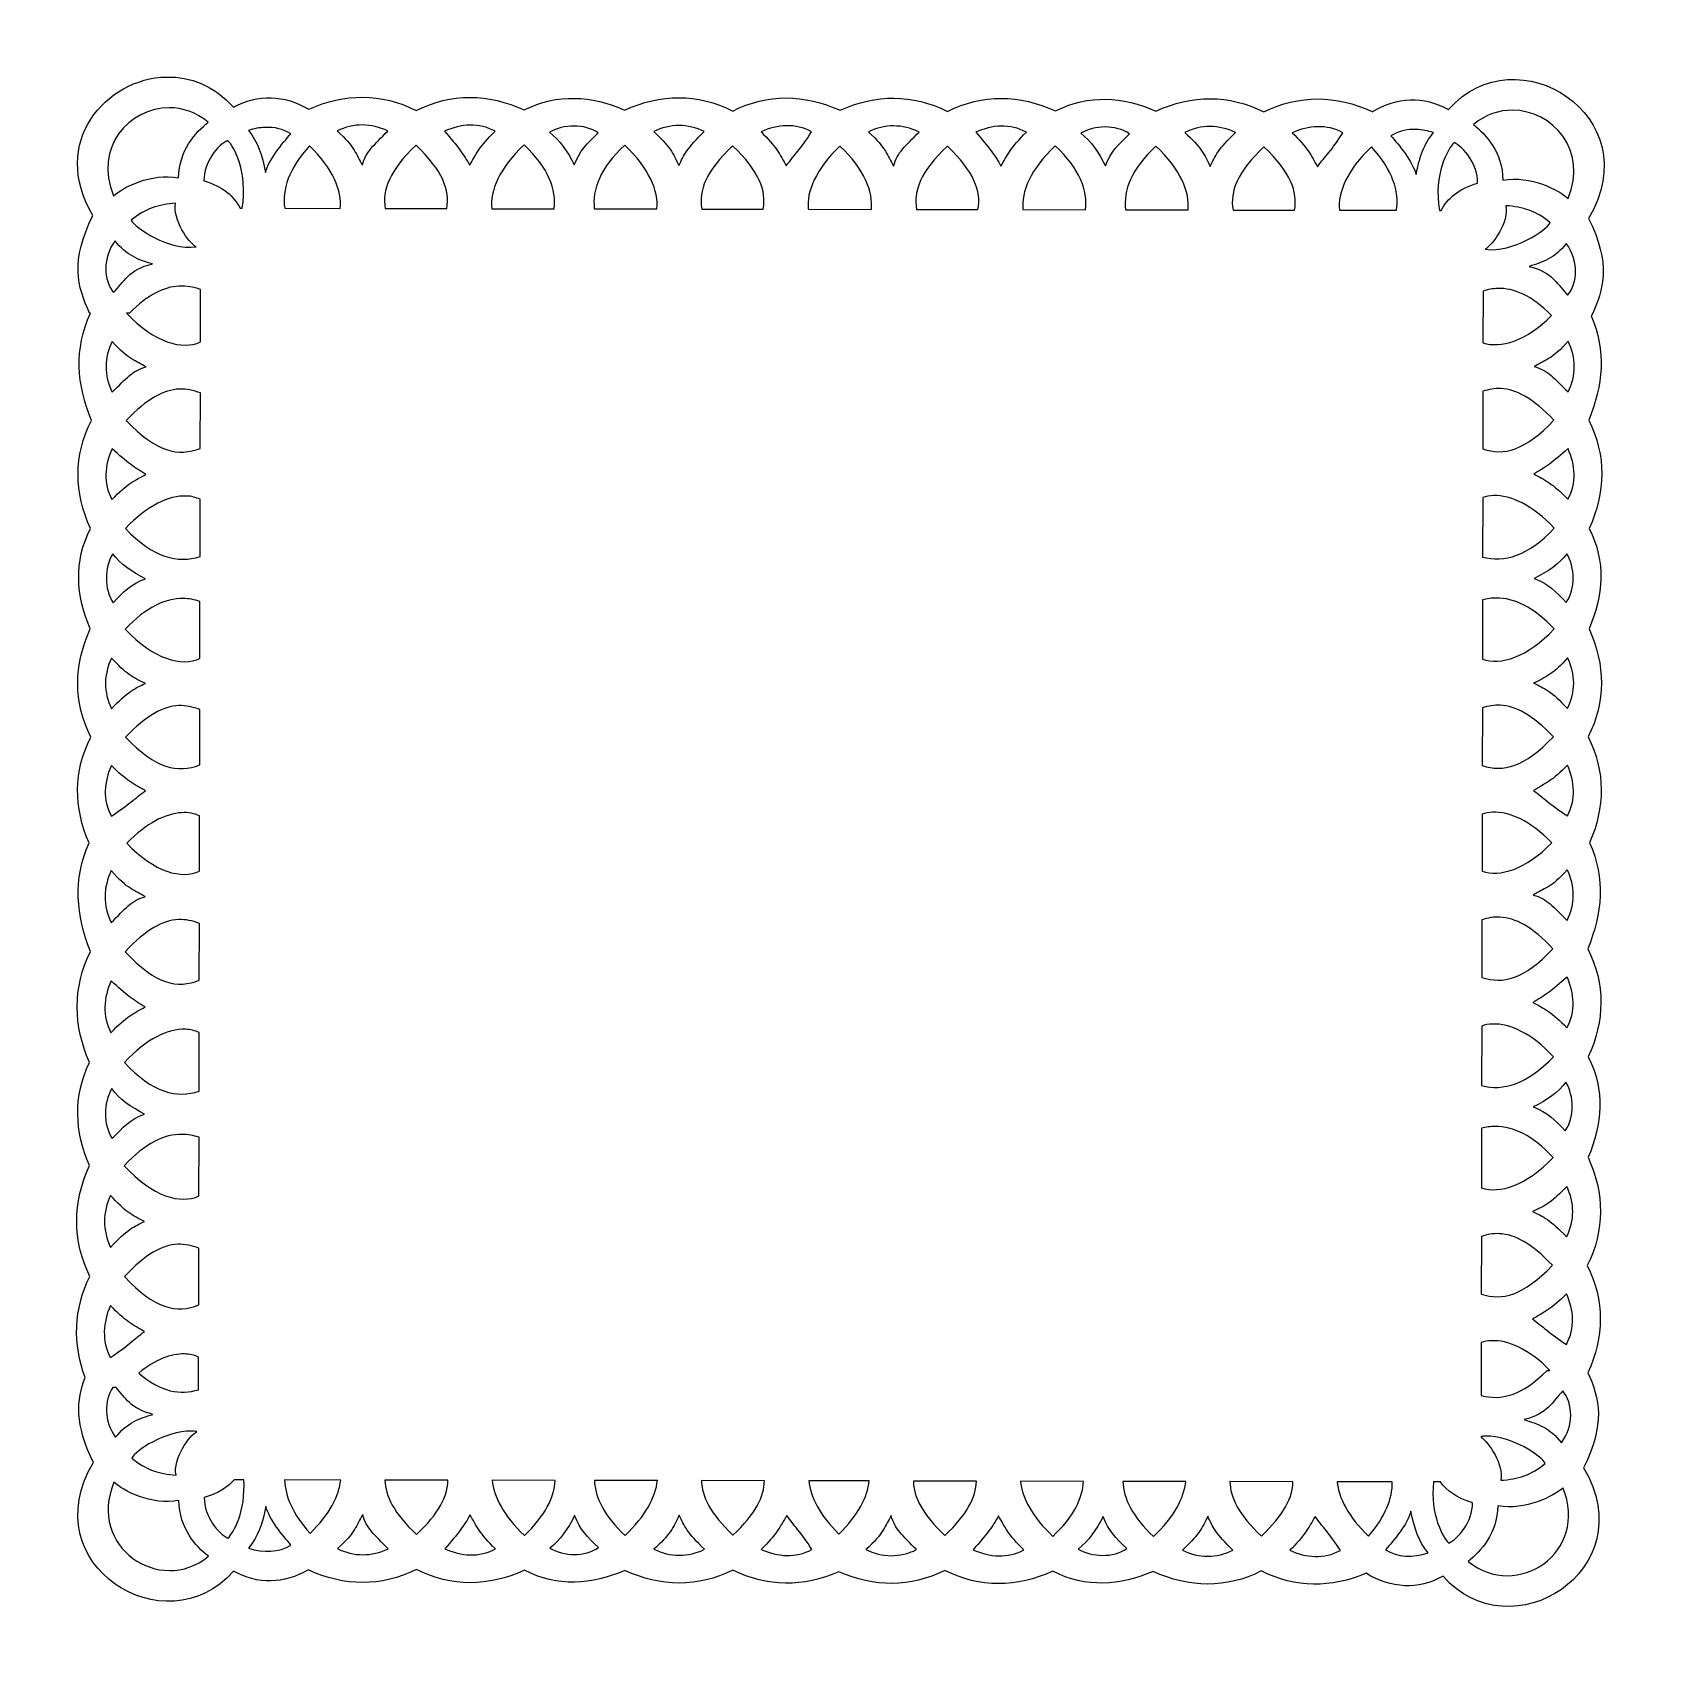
# Model space of a CAD drawing. Header units: centimetres. Extents: x -6.6 to 5.2, y -1.8 to 10.
import ezdxf

# ---------------------------------------------------------------- set-up
doc = ezdxf.new("R2010")
doc.units = ezdxf.units.CM
doc.header["$MEASUREMENT"] = 0
doc.layers.add('Layer 1', color=7, linetype='Continuous')

msp = doc.modelspace()

# ---------------------------------------------------------------- linework, layer by layer
at = {"layer": 'Layer 1', "color": 56}
for points, knots in [([(-5.60349, 9.68548), (-6.04584, 9.67572), (-6.46036, 9.20927), (-6.14193, 8.67111), (-6.14193, 8.67111), (-6.30677, 8.33926), (-6.25698, 8.15386), (-6.16554, 7.95843), (-6.16554, 7.95843), (-6.16554, 7.95843), (-6.15893, 7.95842), (-6.15893, 7.95842), (-6.15893, 7.95842), (-6.28277, 7.69122), (-6.25836, 7.43916), (-6.15291, 7.17293), (-6.15291, 7.17293), (-6.28361, 6.91531), (-6.2789, 6.64712), (-6.1593, 6.38167), (-6.1593, 6.38167), (-6.28296, 6.14075), (-6.26583, 5.89047), (-6.16062, 5.64828), (-6.16062, 5.64828), (-6.28118, 5.38327), (-6.28685, 5.11509), (-6.15709, 4.857), (-6.15709, 4.857), (-6.28508, 4.60472), (-6.28252, 4.34234), (-6.17006, 4.08229), (-6.17006, 4.08229), (-6.28889, 3.81186), (-6.26409, 3.55666), (-6.15992, 3.28687), (-6.15992, 3.28687), (-6.29063, 3.0226), (-6.28594, 2.74723), (-6.16635, 2.47494), (-6.16635, 2.47494), (-6.29002, 2.2278), (-6.2729, 1.97097), (-6.16771, 1.72253), (-6.16771, 1.72253), (-6.28828, 1.45068), (-6.29397, 1.17532), (-6.16422, 0.91058), (-6.16422, 0.91058), (-6.28355, 0.66932), (-6.2894, 0.41957), (-6.19863, 0.17063), (-6.19863, 0.17063), (-6.26163, 0.00568), (-6.27643, -0.16951), (-6.13857, -0.4496), (-6.13857, -0.4496), (-6.5843, -1.19674), (-5.61081, -1.80989), (-5.11309, -1.24603), (-5.11309, -1.24603), (-4.93584, -1.34356), (-4.74466, -1.3398), (-4.56654, -1.23627), (-4.56654, -1.23627), (-4.30153, -1.35683), (-4.03335, -1.3625), (-3.77526, -1.23274), (-3.77526, -1.23274), (-3.51764, -1.36344), (-3.24945, -1.35873), (-2.984, -1.23913), (-2.984, -1.23913), (-2.74309, -1.36279), (-2.4928, -1.34566), (-2.25061, -1.24045), (-2.25061, -1.24045), (-1.9856, -1.36101), (-1.71742, -1.36668), (-1.45933, -1.23692), (-1.45933, -1.23692), (-1.20679, -1.36504), (-0.94411, -1.3627), (-0.68379, -1.2499), (-0.68379, -1.2499), (-0.42411, -1.36334), (-0.16181, -1.36682), (0.09096, -1.23972), (0.09096, -1.23972), (0.34858, -1.37042), (0.61677, -1.36571), (0.88222, -1.24611), (0.88222, -1.24611), (1.12313, -1.36977), (1.37342, -1.35264), (1.61561, -1.24743), (1.61561, -1.24743), (1.88062, -1.36799), (2.1488, -1.37367), (2.40689, -1.2439), (2.40689, -1.2439), (2.65711, -1.37085), (2.91701, -1.36991), (3.17498, -1.26017), (3.17498, -1.26017), (3.17498, -1.26017), (3.17498, -1.261), (3.17498, -1.261), (3.17498, -1.261), (3.35709, -1.3742), (3.55357, -1.3824), (3.73635, -1.28268), (3.73635, -1.28268), (4.23203, -1.84833), (5.20773, -1.23788), (4.7647, -0.48913), (4.7647, -0.48913), (4.92437, -0.16769), (4.88243, 0.0157), (4.79654, 0.20452), (4.79654, 0.20452), (4.91529, 0.46819), (4.92044, 0.73492), (4.79135, 0.99167), (4.79135, 0.99167), (4.92205, 1.24929), (4.91734, 1.51749), (4.79774, 1.78293), (4.79774, 1.78293), (4.90382, 2.02474), (4.92186, 2.27496), (4.79906, 2.51632), (4.79906, 2.51632), (4.91962, 2.78133), (4.9253, 3.04951), (4.79553, 3.3076), (4.79553, 3.3076), (4.90063, 3.57017), (4.92626, 3.81917), (4.80851, 4.08314), (4.80851, 4.08314), (4.92191, 4.34279), (4.92541, 4.60515), (4.79833, 4.85789), (4.79833, 4.85789), (4.92903, 5.11551), (4.92432, 5.38371), (4.80472, 5.64915), (4.80472, 5.64915), (4.9108, 5.89096), (4.92884, 6.14118), (4.80604, 6.38254), (4.80604, 6.38254), (4.9266, 6.64755), (4.93227, 6.91573), (4.80251, 7.17382), (4.80251, 7.17382), (4.90616, 7.43278), (4.93266, 7.67866), (4.82043, 7.9386), (4.82043, 7.9386), (4.82043, 7.9386), (4.82208, 7.9386), (4.82208, 7.9386), (4.82208, 7.9386), (4.91422, 8.1337), (4.96551, 8.31891), (4.80187, 8.65136), (4.80187, 8.65136), (5.2476, 9.3985), (4.27412, 10.01165), (3.77639, 9.44779), (3.77639, 9.44779), (3.59502, 9.54759), (3.39906, 9.54129), (3.21743, 9.43061), (3.21743, 9.43061), (3.21746, 9.4318), (3.21741, 9.43188), (3.21743, 9.43309), (3.21743, 9.43309), (2.95242, 9.55365), (2.68424, 9.55933), (2.42615, 9.42956), (2.42615, 9.42956), (2.16853, 9.56026), (1.90034, 9.55555), (1.63489, 9.43595), (1.63489, 9.43595), (1.39308, 9.54203), (1.14286, 9.56007), (0.9015, 9.43727), (0.9015, 9.43727), (0.63649, 9.55783), (0.36831, 9.5635), (0.11022, 9.43374), (0.11022, 9.43374), (-0.14551, 9.56348), (-0.41171, 9.55966), (-0.67525, 9.4426), (-0.67525, 9.4426), (-0.93837, 9.56061), (-1.20455, 9.56539), (-1.46074, 9.43658), (-1.46074, 9.43658), (-1.71836, 9.56728), (-1.98655, 9.56257), (-2.252, 9.44297), (-2.252, 9.44297), (-2.49381, 9.54905), (-2.74403, 9.56709), (-2.98539, 9.44429), (-2.98539, 9.44429), (-3.2504, 9.56485), (-3.51858, 9.57053), (-3.77667, 9.44076), (-3.77667, 9.44076), (-4.03265, 9.57063), (-4.29917, 9.56702), (-4.56296, 9.44962), (-4.56296, 9.44962), (-4.74199, 9.5564), (-4.93449, 9.56156), (-5.1136, 9.46384), (-5.1136, 9.46384), (-5.25301, 9.62293), (-5.43041, 9.68931), (-5.60351, 9.68549), (-5.60351, 9.68549), (-5.60351, 9.68549), (-5.60349, 9.68548), (-5.60349, 9.68548)], [0, 0, 0, 0, 0.01694915, 0.01694915, 0.01694915, 0.01694915, 0.03389831, 0.03389831, 0.03389831, 0.03389831, 0.05084746, 0.05084746, 0.05084746, 0.05084746, 0.06779661, 0.06779661, 0.06779661, 0.06779661, 0.08474576, 0.08474576, 0.08474576, 0.08474576, 0.10169492, 0.10169492, 0.10169492, 0.10169492, 0.11864407, 0.11864407, 0.11864407, 0.11864407, 0.13559322, 0.13559322, 0.13559322, 0.13559322, 0.15254237, 0.15254237, 0.15254237, 0.15254237, 0.16949153, 0.16949153, 0.16949153, 0.16949153, 0.18644068, 0.18644068, 0.18644068, 0.18644068, 0.20338983, 0.20338983, 0.20338983, 0.20338983, 0.22033898, 0.22033898, 0.22033898, 0.22033898, 0.23728814, 0.23728814, 0.23728814, 0.23728814, 0.25423729, 0.25423729, 0.25423729, 0.25423729, 0.27118644, 0.27118644, 0.27118644, 0.27118644, 0.28813559, 0.28813559, 0.28813559, 0.28813559, 0.30508475, 0.30508475, 0.30508475, 0.30508475, 0.3220339, 0.3220339, 0.3220339, 0.3220339, 0.33898305, 0.33898305, 0.33898305, 0.33898305, 0.3559322, 0.3559322, 0.3559322, 0.3559322, 0.37288136, 0.37288136, 0.37288136, 0.37288136, 0.38983051, 0.38983051, 0.38983051, 0.38983051, 0.40677966, 0.40677966, 0.40677966, 0.40677966, 0.42372881, 0.42372881, 0.42372881, 0.42372881, 0.44067797, 0.44067797, 0.44067797, 0.44067797, 0.45762712, 0.45762712, 0.45762712, 0.45762712, 0.47457627, 0.47457627, 0.47457627, 0.47457627, 0.49152542, 0.49152542, 0.49152542, 0.49152542, 0.50847458, 0.50847458, 0.50847458, 0.50847458, 0.52542373, 0.52542373, 0.52542373, 0.52542373, 0.54237288, 0.54237288, 0.54237288, 0.54237288, 0.55932203, 0.55932203, 0.55932203, 0.55932203, 0.57627119, 0.57627119, 0.57627119, 0.57627119, 0.59322034, 0.59322034, 0.59322034, 0.59322034, 0.61016949, 0.61016949, 0.61016949, 0.61016949, 0.62711864, 0.62711864, 0.62711864, 0.62711864, 0.6440678, 0.6440678, 0.6440678, 0.6440678, 0.66101695, 0.66101695, 0.66101695, 0.66101695, 0.6779661, 0.6779661, 0.6779661, 0.6779661, 0.69491525, 0.69491525, 0.69491525, 0.69491525, 0.71186441, 0.71186441, 0.71186441, 0.71186441, 0.72881356, 0.72881356, 0.72881356, 0.72881356, 0.74576271, 0.74576271, 0.74576271, 0.74576271, 0.76271186, 0.76271186, 0.76271186, 0.76271186, 0.77966102, 0.77966102, 0.77966102, 0.77966102, 0.79661017, 0.79661017, 0.79661017, 0.79661017, 0.81355932, 0.81355932, 0.81355932, 0.81355932, 0.83050847, 0.83050847, 0.83050847, 0.83050847, 0.84745763, 0.84745763, 0.84745763, 0.84745763, 0.86440678, 0.86440678, 0.86440678, 0.86440678, 0.88135593, 0.88135593, 0.88135593, 0.88135593, 0.89830508, 0.89830508, 0.89830508, 0.89830508, 0.91525424, 0.91525424, 0.91525424, 0.91525424, 0.93220339, 0.93220339, 0.93220339, 0.93220339, 0.94915254, 0.94915254, 0.94915254, 0.94915254, 0.96610169, 0.96610169, 0.96610169, 0.96610169, 1, 1, 1, 1]), ([(-5.58323, 9.46055), (-5.48617, 9.46053), (-5.38586, 9.42803), (-5.29734, 9.35503), (-5.29734, 9.35503), (-5.39236, 9.27894), (-5.50929, 9.15437), (-5.5147, 8.9478), (-5.5147, 8.9478), (-5.71524, 8.98696), (-5.92746, 8.87573), (-5.99036, 8.81637), (-5.99036, 8.81637), (-6.13875, 9.1701), (-5.87441, 9.46061), (-5.58323, 9.46056), (-5.58323, 9.46056), (-5.58323, 9.46056), (-5.58323, 9.46055), (-5.58323, 9.46055)], [0, 0, 0, 0, 0.16666667, 0.16666667, 0.16666667, 0.16666667, 0.33333333, 0.33333333, 0.33333333, 0.33333333, 0.5, 0.5, 0.5, 0.5, 0.66666667, 0.66666667, 0.66666667, 0.66666667, 1, 1, 1, 1]), ([(4.2452, 9.4428), (4.53638, 9.4418), (4.80049, 9.15033), (4.65083, 8.79714), (4.65083, 8.79714), (4.58814, 8.85673), (4.3755, 8.96872), (4.17482, 8.93029), (4.17482, 8.93029), (4.17016, 9.13688), (4.05367, 9.26188), (3.95893, 9.3383), (3.95893, 9.3383), (4.04772, 9.41099), (4.14814, 9.44312), (4.2452, 9.44279), (4.2452, 9.44279), (4.2452, 9.44279), (4.2452, 9.4428), (4.2452, 9.4428)], [0, 0, 0, 0, 0.16666667, 0.16666667, 0.16666667, 0.16666667, 0.33333333, 0.33333333, 0.33333333, 0.33333333, 0.5, 0.5, 0.5, 0.5, 0.66666667, 0.66666667, 0.66666667, 0.66666667, 1, 1, 1, 1]), ([(-4.88068, 9.31706), (-4.81282, 9.31974), (-4.74791, 9.30461), (-4.6939, 9.26959), (-4.6939, 9.26959), (-4.75302, 9.2031), (-4.85623, 9.08003), (-4.87879, 8.98715), (-4.87879, 8.98715), (-4.90399, 9.11565), (-4.9345, 9.20962), (-5.00391, 9.29413), (-5.00391, 9.29413), (-4.96277, 9.30766), (-4.92139, 9.31545), (-4.88067, 9.31706), (-4.88067, 9.31706), (-4.88067, 9.31706), (-4.88068, 9.31706), (-4.88068, 9.31706)], [0, 0, 0, 0, 0.16666667, 0.16666667, 0.16666667, 0.16666667, 0.33333333, 0.33333333, 0.33333333, 0.33333333, 0.5, 0.5, 0.5, 0.5, 0.66666667, 0.66666667, 0.66666667, 0.66666667, 1, 1, 1, 1]), ([(-4.16958, 9.3348), (-4.1068, 9.33472), (-4.04424, 9.31967), (-3.98445, 9.28982), (-3.98445, 9.28982), (-4.08462, 9.18631), (-4.14369, 9.1425), (-4.17011, 9.04128), (-4.17011, 9.04128), (-4.21705, 9.11678), (-4.22233, 9.17357), (-4.35487, 9.29049), (-4.35487, 9.29049), (-4.29535, 9.32), (-4.23236, 9.33489), (-4.16958, 9.3348)], [0, 0, 0, 0, 0.2, 0.2, 0.2, 0.2, 0.4, 0.4, 0.4, 0.4, 0.6, 0.6, 0.6, 0.6, 1, 1, 1, 1]), ([(-3.38328, 9.33338), (-3.3204, 9.33473), (-3.25801, 9.32115), (-3.19898, 9.2884), (-3.19898, 9.2884), (-3.31384, 9.17842), (-3.34028, 9.11784), (-3.38464, 9.03986), (-3.38464, 9.03986), (-3.42859, 9.12041), (-3.47138, 9.17715), (-3.5694, 9.28907), (-3.5694, 9.28907), (-3.50954, 9.31576), (-3.44617, 9.33203), (-3.38328, 9.33338)], [0, 0, 0, 0, 0.2, 0.2, 0.2, 0.2, 0.4, 0.4, 0.4, 0.4, 0.6, 0.6, 0.6, 0.6, 1, 1, 1, 1]), ([(-2.62178, 9.32704), (-2.55807, 9.32691), (-2.49466, 9.3107), (-2.4441, 9.27628), (-2.4441, 9.27628), (-2.52639, 9.1988), (-2.58099, 9.14701), (-2.61981, 9.04178), (-2.61981, 9.04178), (-2.66828, 9.13986), (-2.72666, 9.22411), (-2.80045, 9.28106), (-2.80045, 9.28106), (-2.7495, 9.31119), (-2.68548, 9.32716), (-2.62177, 9.32704), (-2.62177, 9.32704), (-2.62177, 9.32704), (-2.62178, 9.32704), (-2.62178, 9.32704)], [0, 0, 0, 0, 0.16666667, 0.16666667, 0.16666667, 0.16666667, 0.33333333, 0.33333333, 0.33333333, 0.33333333, 0.5, 0.5, 0.5, 0.5, 0.66666667, 0.66666667, 0.66666667, 0.66666667, 1, 1, 1, 1]), ([(-1.85366, 9.33062), (-1.79088, 9.33054), (-1.72832, 9.31549), (-1.66853, 9.28564), (-1.66853, 9.28564), (-1.79383, 9.16809), (-1.8192, 9.1142), (-1.85419, 9.0371), (-1.85419, 9.0371), (-1.89244, 9.12336), (-1.9282, 9.18705), (-2.03895, 9.28631), (-2.03895, 9.28631), (-1.97943, 9.31582), (-1.91644, 9.33071), (-1.85366, 9.33062)], [0, 0, 0, 0, 0.2, 0.2, 0.2, 0.2, 0.4, 0.4, 0.4, 0.4, 0.6, 0.6, 0.6, 0.6, 1, 1, 1, 1]), ([(-1.06735, 9.3292), (-1.00447, 9.33055), (-0.94208, 9.31697), (-0.88305, 9.28422), (-0.88305, 9.28422), (-0.96265, 9.16006), (-1.01566, 9.11017), (-1.06871, 9.03568), (-1.06871, 9.03568), (-1.11414, 9.11585), (-1.14628, 9.18139), (-1.25347, 9.28489), (-1.25347, 9.28489), (-1.19361, 9.31158), (-1.13024, 9.32785), (-1.06735, 9.3292)], [0, 0, 0, 0, 0.2, 0.2, 0.2, 0.2, 0.4, 0.4, 0.4, 0.4, 0.6, 0.6, 0.6, 0.6, 1, 1, 1, 1]), ([(-0.28352, 9.32778), (-0.22074, 9.3277), (-0.15735, 9.31264), (-0.09757, 9.2828), (-0.09757, 9.2828), (-0.19774, 9.17929), (-0.25681, 9.13548), (-0.28323, 9.03426), (-0.28323, 9.03426), (-0.33017, 9.10976), (-0.33545, 9.16655), (-0.46799, 9.28347), (-0.46799, 9.28347), (-0.40847, 9.31298), (-0.34631, 9.32787), (-0.28353, 9.32779), (-0.28353, 9.32779), (-0.28353, 9.32779), (-0.28352, 9.32778), (-0.28352, 9.32778)], [0, 0, 0, 0, 0.16666667, 0.16666667, 0.16666667, 0.16666667, 0.33333333, 0.33333333, 0.33333333, 0.33333333, 0.5, 0.5, 0.5, 0.5, 0.66666667, 0.66666667, 0.66666667, 0.66666667, 1, 1, 1, 1]), ([(0.50278, 9.32636), (0.56566, 9.32771), (0.62888, 9.31413), (0.68791, 9.28138), (0.68791, 9.28138), (0.57305, 9.1714), (0.54661, 9.11082), (0.50225, 9.03284), (0.50225, 9.03284), (0.4583, 9.11339), (0.41551, 9.17013), (0.31749, 9.28205), (0.31749, 9.28205), (0.37735, 9.30874), (0.4399, 9.32502), (0.50278, 9.32636)], [0, 0, 0, 0, 0.2, 0.2, 0.2, 0.2, 0.4, 0.4, 0.4, 0.4, 0.6, 0.6, 0.6, 0.6, 1, 1, 1, 1]), ([(1.26428, 9.32002), (1.32799, 9.31989), (1.39223, 9.30368), (1.44278, 9.26926), (1.44278, 9.26926), (1.36049, 9.19178), (1.30589, 9.13999), (1.26707, 9.03476), (1.26707, 9.03476), (1.2186, 9.13284), (1.16022, 9.21709), (1.08643, 9.27404), (1.08643, 9.27404), (1.13738, 9.30417), (1.20057, 9.32014), (1.26428, 9.32002)], [0, 0, 0, 0, 0.2, 0.2, 0.2, 0.2, 0.4, 0.4, 0.4, 0.4, 0.6, 0.6, 0.6, 0.6, 1, 1, 1, 1]), ([(2.0324, 9.3236), (2.09518, 9.32352), (2.15857, 9.30846), (2.21835, 9.27862), (2.21835, 9.27862), (2.09305, 9.16107), (2.06768, 9.10718), (2.03269, 9.03008), (2.03269, 9.03008), (1.99444, 9.11634), (1.95868, 9.18003), (1.84793, 9.27929), (1.84793, 9.27929), (1.90745, 9.3088), (1.96961, 9.32369), (2.03239, 9.32361), (2.03239, 9.32361), (2.03239, 9.32361), (2.0324, 9.3236), (2.0324, 9.3236)], [0, 0, 0, 0, 0.16666667, 0.16666667, 0.16666667, 0.16666667, 0.33333333, 0.33333333, 0.33333333, 0.33333333, 0.5, 0.5, 0.5, 0.5, 0.66666667, 0.66666667, 0.66666667, 0.66666667, 1, 1, 1, 1]), ([(2.81871, 9.32218), (2.88159, 9.32353), (2.94481, 9.30995), (3.00384, 9.2772), (3.00384, 9.2772), (2.92424, 9.15304), (2.87123, 9.10315), (2.81818, 9.02866), (2.81818, 9.02866), (2.77275, 9.10883), (2.74061, 9.17437), (2.63342, 9.27787), (2.63342, 9.27787), (2.69328, 9.30456), (2.75583, 9.32084), (2.81871, 9.32218)], [0, 0, 0, 0, 0.2, 0.2, 0.2, 0.2, 0.4, 0.4, 0.4, 0.4, 0.6, 0.6, 0.6, 0.6, 1, 1, 1, 1]), ([(3.51652, 9.3019), (3.5249, 9.30209), (3.53367, 9.30222), (3.54215, 9.30185), (3.54215, 9.30185), (3.58286, 9.3001), (3.62504, 9.29216), (3.66613, 9.27848), (3.66613, 9.27848), (3.59641, 9.19422), (3.56473, 9.10036), (3.53907, 8.97196), (3.53907, 8.97196), (3.51685, 9.06492), (3.41408, 9.18836), (3.3552, 9.25507), (3.3552, 9.25507), (3.40257, 9.28554), (3.45789, 9.30054), (3.51652, 9.30191), (3.51652, 9.30191), (3.51652, 9.30191), (3.51652, 9.3019), (3.51652, 9.3019)], [0, 0, 0, 0, 0.14285714, 0.14285714, 0.14285714, 0.14285714, 0.28571429, 0.28571429, 0.28571429, 0.28571429, 0.42857143, 0.42857143, 0.42857143, 0.42857143, 0.57142857, 0.57142857, 0.57142857, 0.57142857, 0.71428571, 0.71428571, 0.71428571, 0.71428571, 1, 1, 1, 1]), ([(-5.15536, 9.22165), (-5.11051, 9.1782), (-5.00478, 8.98996), (-5.05042, 8.72537), (-5.05042, 8.72537), (-5.05042, 8.72537), (-5.06448, 8.7254), (-5.06448, 8.7254), (-5.06448, 8.7254), (-5.11062, 8.81445), (-5.18682, 8.88166), (-5.32953, 8.92597), (-5.32953, 8.92597), (-5.33033, 9.06588), (-5.22639, 9.18771), (-5.15536, 9.22166), (-5.15536, 9.22166), (-5.15536, 9.22166), (-5.15536, 9.22165), (-5.15536, 9.22165)], [0, 0, 0, 0, 0.16666667, 0.16666667, 0.16666667, 0.16666667, 0.33333333, 0.33333333, 0.33333333, 0.33333333, 0.5, 0.5, 0.5, 0.5, 0.66666667, 0.66666667, 0.66666667, 0.66666667, 1, 1, 1, 1]), ([(-4.55764, 9.18254), (-4.38406, 9.01479), (-4.31804, 8.85026), (-4.33192, 8.72407), (-4.33192, 8.72407), (-4.33192, 8.72407), (-4.73872, 8.72481), (-4.73872, 8.72481), (-4.73872, 8.72481), (-4.75902, 8.86047), (-4.70745, 9.01582), (-4.55765, 9.18254), (-4.55765, 9.18254), (-4.55765, 9.18254), (-4.55764, 9.18254), (-4.55764, 9.18254)], [0, 0, 0, 0, 0.2, 0.2, 0.2, 0.2, 0.4, 0.4, 0.4, 0.4, 0.6, 0.6, 0.6, 0.6, 1, 1, 1, 1]), ([(-3.77711, 9.18609), (-3.58122, 8.9992), (-3.5287, 8.85786), (-3.55305, 8.72266), (-3.55305, 8.72266), (-3.55305, 8.72266), (-4.00284, 8.72347), (-4.00284, 8.72347), (-4.00284, 8.72347), (-4.02671, 8.85877), (-3.97368, 8.9999), (-3.77711, 9.18608), (-3.77711, 9.18608), (-3.77711, 9.18608), (-3.77711, 9.18609), (-3.77711, 9.18609)], [0, 0, 0, 0, 0.2, 0.2, 0.2, 0.2, 0.4, 0.4, 0.4, 0.4, 0.6, 0.6, 0.6, 0.6, 1, 1, 1, 1]), ([(-2.98749, 9.18879), (-2.80679, 9.01839), (-2.74926, 8.86253), (-2.76675, 8.72124), (-2.76675, 8.72124), (-2.76675, 8.72124), (-3.22398, 8.72207), (-3.22398, 8.72207), (-3.22398, 8.72207), (-3.23783, 8.85062), (-3.1688, 9.01852), (-2.98749, 9.1888), (-2.98749, 9.1888), (-2.98749, 9.1888), (-2.98749, 9.18879), (-2.98749, 9.18879)], [0, 0, 0, 0, 0.2, 0.2, 0.2, 0.2, 0.4, 0.4, 0.4, 0.4, 0.6, 0.6, 0.6, 0.6, 1, 1, 1, 1]), ([(-2.25079, 9.18746), (-2.07011, 9.01654), (-2.00169, 8.84838), (-2.01599, 8.71988), (-2.01599, 8.71988), (-2.01599, 8.71988), (-2.47322, 8.72071), (-2.47322, 8.72071), (-2.47322, 8.72071), (-2.49019, 8.86207), (-2.4321, 9.01771), (-2.25079, 9.18746)], [0, 0, 0, 0, 0.25, 0.25, 0.25, 0.25, 0.5, 0.5, 0.5, 0.5, 1, 1, 1, 1]), ([(-1.46118, 9.1819), (-1.2653, 8.99502), (-1.21278, 8.85367), (-1.23712, 8.71847), (-1.23712, 8.71847), (-1.23712, 8.71847), (-1.68691, 8.71928), (-1.68691, 8.71928), (-1.68691, 8.71928), (-1.71079, 8.85458), (-1.65776, 8.9957), (-1.46118, 9.18189), (-1.46118, 9.18189), (-1.46118, 9.18189), (-1.46118, 9.1819), (-1.46118, 9.1819)], [0, 0, 0, 0, 0.2, 0.2, 0.2, 0.2, 0.4, 0.4, 0.4, 0.4, 0.6, 0.6, 0.6, 0.6, 1, 1, 1, 1]), ([(-0.6757, 9.18049), (-0.49824, 9.01097), (-0.43171, 8.84452), (-0.44585, 8.71705), (-0.44585, 8.71705), (-0.44585, 8.71705), (-0.90804, 8.71788), (-0.90804, 8.71788), (-0.90804, 8.71788), (-0.92172, 8.8454), (-0.85376, 9.0116), (-0.67569, 9.18048), (-0.67569, 9.18048), (-0.67569, 9.18048), (-0.6757, 9.18049), (-0.6757, 9.18049)], [0, 0, 0, 0, 0.2, 0.2, 0.2, 0.2, 0.4, 0.4, 0.4, 0.4, 0.6, 0.6, 0.6, 0.6, 1, 1, 1, 1]), ([(0.10978, 9.17907), (0.30567, 8.99218), (0.35819, 8.85084), (0.33384, 8.71564), (0.33384, 8.71564), (0.33384, 8.71564), (-0.11595, 8.71645), (-0.11595, 8.71645), (-0.11595, 8.71645), (-0.13982, 8.85175), (-0.08679, 8.99288), (0.10978, 9.17906), (0.10978, 9.17906), (0.10978, 9.17906), (0.10978, 9.17907), (0.10978, 9.17907)], [0, 0, 0, 0, 0.2, 0.2, 0.2, 0.2, 0.4, 0.4, 0.4, 0.4, 0.6, 0.6, 0.6, 0.6, 1, 1, 1, 1]), ([(0.8994, 9.18178), (1.0801, 9.01138), (1.13763, 8.85552), (1.12014, 8.71423), (1.12014, 8.71423), (1.12014, 8.71423), (0.66291, 8.71506), (0.66291, 8.71506), (0.66291, 8.71506), (0.64906, 8.84361), (0.71809, 9.01151), (0.8994, 9.18179), (0.8994, 9.18179), (0.8994, 9.18179), (0.8994, 9.18178), (0.8994, 9.18178)], [0, 0, 0, 0, 0.2, 0.2, 0.2, 0.2, 0.4, 0.4, 0.4, 0.4, 0.6, 0.6, 0.6, 0.6, 1, 1, 1, 1]), ([(1.6361, 9.18044), (1.81678, 9.00952), (1.8852, 8.84136), (1.8709, 8.71286), (1.8709, 8.71286), (1.8709, 8.71286), (1.41367, 8.71369), (1.41367, 8.71369), (1.41367, 8.71369), (1.3967, 8.85505), (1.45479, 9.01069), (1.6361, 9.18044)], [0, 0, 0, 0, 0.25, 0.25, 0.25, 0.25, 0.5, 0.5, 0.5, 0.5, 1, 1, 1, 1]), ([(2.4257, 9.17489), (2.62158, 8.98801), (2.6741, 8.84666), (2.64976, 8.71146), (2.64976, 8.71146), (2.64976, 8.71146), (2.19997, 8.71227), (2.19997, 8.71227), (2.19997, 8.71227), (2.17609, 8.84757), (2.22912, 8.98869), (2.4257, 9.17488), (2.4257, 9.17488), (2.4257, 9.17488), (2.4257, 9.17489), (2.4257, 9.17489)], [0, 0, 0, 0, 0.2, 0.2, 0.2, 0.2, 0.4, 0.4, 0.4, 0.4, 0.6, 0.6, 0.6, 0.6, 1, 1, 1, 1]), ([(3.21284, 9.17512), (3.36679, 9.00519), (3.41763, 8.84755), (3.39638, 8.71011), (3.39638, 8.71011), (3.39638, 8.71011), (2.97884, 8.71086), (2.97884, 8.71086), (2.97884, 8.71086), (2.96524, 8.83875), (3.03362, 9.00581), (3.21284, 9.17511), (3.21284, 9.17511), (3.21284, 9.17511), (3.21284, 9.17512), (3.21284, 9.17512)], [0, 0, 0, 0, 0.2, 0.2, 0.2, 0.2, 0.4, 0.4, 0.4, 0.4, 0.6, 0.6, 0.6, 0.6, 1, 1, 1, 1]), ([(3.81731, 9.20545), (3.88821, 9.17124), (3.99088, 9.04904), (3.98958, 8.90914), (3.98958, 8.90914), (3.84664, 8.86532), (3.76944, 8.79848), (3.72298, 8.70953), (3.72298, 8.70953), (3.72298, 8.70953), (3.70975, 8.70955), (3.70975, 8.70955), (3.70975, 8.70955), (3.66511, 8.9743), (3.7723, 9.16216), (3.81731, 9.20545)], [0, 0, 0, 0, 0.2, 0.2, 0.2, 0.2, 0.4, 0.4, 0.4, 0.4, 0.6, 0.6, 0.6, 0.6, 1, 1, 1, 1]), ([(-5.53653, 8.7618), (-5.56233, 8.64517), (-5.43816, 8.46922), (-5.3858, 8.44237), (-5.3858, 8.44237), (-5.58831, 8.41497), (-5.83518, 8.58363), (-5.86087, 8.63836), (-5.86087, 8.63836), (-5.7619, 8.72244), (-5.6612, 8.75395), (-5.53653, 8.7618)], [0, 0, 0, 0, 0.25, 0.25, 0.25, 0.25, 0.5, 0.5, 0.5, 0.5, 1, 1, 1, 1]), ([(4.19598, 8.74422), (4.32062, 8.73592), (4.4212, 8.70404), (4.51987, 8.61961), (4.51987, 8.61961), (4.49399, 8.56497), (4.2465, 8.39721), (4.0441, 8.42534), (4.0441, 8.42534), (4.09656, 8.45199), (4.22136, 8.62749), (4.19598, 8.74422)], [0, 0, 0, 0, 0.25, 0.25, 0.25, 0.25, 0.5, 0.5, 0.5, 0.5, 1, 1, 1, 1]), ([(-5.97938, 8.48726), (-5.9002, 8.38128), (-5.80486, 8.3471), (-5.70683, 8.3181), (-5.70683, 8.3181), (-5.88014, 8.27728), (-5.91749, 8.18337), (-5.98998, 8.1086), (-5.98998, 8.1086), (-6.06518, 8.19933), (-6.07166, 8.36453), (-5.97937, 8.48727), (-5.97937, 8.48727), (-5.97937, 8.48727), (-5.97938, 8.48726), (-5.97938, 8.48726)], [0, 0, 0, 0, 0.2, 0.2, 0.2, 0.2, 0.4, 0.4, 0.4, 0.4, 0.6, 0.6, 0.6, 0.6, 1, 1, 1, 1]), ([(4.63784, 8.46809), (4.72968, 8.34502), (4.72343, 8.17985), (4.64791, 8.08939), (4.64791, 8.08939), (4.57568, 8.16442), (4.53868, 8.25847), (4.36552, 8.29991), (4.36552, 8.29991), (4.46365, 8.32856), (4.55828, 8.3624), (4.63785, 8.46809), (4.63785, 8.46809), (4.63785, 8.46809), (4.63784, 8.46809), (4.63784, 8.46809)], [0, 0, 0, 0, 0.2, 0.2, 0.2, 0.2, 0.4, 0.4, 0.4, 0.4, 0.6, 0.6, 0.6, 0.6, 1, 1, 1, 1]), ([(-5.51199, 8.15569), (-5.45789, 8.15845), (-5.40542, 8.14921), (-5.35411, 8.1306), (-5.35411, 8.1306), (-5.35411, 8.1306), (-5.3548, 7.74695), (-5.3548, 7.74695), (-5.3548, 7.74695), (-5.48718, 7.68652), (-5.68987, 7.73974), (-5.89682, 7.95794), (-5.89682, 7.95794), (-5.89682, 7.95794), (-5.8745, 7.95791), (-5.8745, 7.95791), (-5.8745, 7.95791), (-5.74172, 8.09261), (-5.62312, 8.15003), (-5.51199, 8.15569)], [0, 0, 0, 0, 0.16666667, 0.16666667, 0.16666667, 0.16666667, 0.33333333, 0.33333333, 0.33333333, 0.33333333, 0.5, 0.5, 0.5, 0.5, 0.66666667, 0.66666667, 0.66666667, 0.66666667, 1, 1, 1, 1]), ([(4.13536, 8.13827), (4.25588, 8.14269), (4.38496, 8.08807), (4.53022, 7.93995), (4.53022, 7.93995), (4.34089, 7.7507), (4.15665, 7.69781), (4.02881, 7.74159), (4.02881, 7.74159), (4.02881, 7.74159), (4.02949, 8.11945), (4.02949, 8.11945), (4.02949, 8.11945), (4.06428, 8.13036), (4.09936, 8.13696), (4.13536, 8.13828), (4.13536, 8.13828), (4.13536, 8.13828), (4.13536, 8.13827), (4.13536, 8.13827)], [0, 0, 0, 0, 0.16666667, 0.16666667, 0.16666667, 0.16666667, 0.33333333, 0.33333333, 0.33333333, 0.33333333, 0.5, 0.5, 0.5, 0.5, 0.66666667, 0.66666667, 0.66666667, 0.66666667, 1, 1, 1, 1]), ([(-6.00055, 7.7506), (-5.88411, 7.61764), (-5.82734, 7.61216), (-5.75201, 7.56494), (-5.75201, 7.56494), (-5.85333, 7.53889), (-5.89734, 7.47998), (-6.00122, 7.38018), (-6.00122, 7.38018), (-6.06048, 7.49997), (-6.06001, 7.63178), (-6.00055, 7.7506)], [0, 0, 0, 0, 0.25, 0.25, 0.25, 0.25, 0.5, 0.5, 0.5, 0.5, 1, 1, 1, 1]), ([(4.65225, 7.75204), (4.71128, 7.63301), (4.71128, 7.5012), (4.65158, 7.38162), (4.65158, 7.38162), (4.54807, 7.48179), (4.50426, 7.54086), (4.40304, 7.56728), (4.40304, 7.56728), (4.47854, 7.61422), (4.53533, 7.6195), (4.65225, 7.75204)], [0, 0, 0, 0, 0.25, 0.25, 0.25, 0.25, 0.5, 0.5, 0.5, 0.5, 1, 1, 1, 1]), ([(-5.50922, 7.40245), (-5.45674, 7.40469), (-5.40623, 7.39375), (-5.35548, 7.37406), (-5.35548, 7.37406), (-5.35548, 7.37406), (-5.35621, 6.96892), (-5.35621, 6.96892), (-5.35621, 6.96892), (-5.51697, 6.90721), (-5.67556, 6.93736), (-5.89824, 7.17247), (-5.89824, 7.17247), (-5.74537, 7.3327), (-5.62275, 7.3976), (-5.50922, 7.40245)], [0, 0, 0, 0, 0.2, 0.2, 0.2, 0.2, 0.4, 0.4, 0.4, 0.4, 0.6, 0.6, 0.6, 0.6, 1, 1, 1, 1]), ([(4.15967, 7.40566), (4.27319, 7.4004), (4.39557, 7.33505), (4.54786, 7.17427), (4.54786, 7.17427), (4.33466, 6.9508), (4.18049, 6.91329), (4.02741, 6.96437), (4.02741, 6.96437), (4.02741, 6.96437), (4.02817, 7.38605), (4.02817, 7.38605), (4.02817, 7.38605), (4.07154, 7.40034), (4.11488, 7.40773), (4.15967, 7.40566)], [0, 0, 0, 0, 0.2, 0.2, 0.2, 0.2, 0.4, 0.4, 0.4, 0.4, 0.6, 0.6, 0.6, 0.6, 1, 1, 1, 1]), ([(-6.00197, 6.96512), (-5.89041, 6.8667), (-5.83382, 6.8237), (-5.75343, 6.77946), (-5.75343, 6.77946), (-5.83157, 6.73538), (-5.89224, 6.70916), (-6.00264, 6.5947), (-6.00264, 6.5947), (-6.06771, 6.713), (-6.05578, 6.8456), (-6.00197, 6.96512)], [0, 0, 0, 0, 0.25, 0.25, 0.25, 0.25, 0.5, 0.5, 0.5, 0.5, 1, 1, 1, 1]), ([(4.65084, 6.96656), (4.70421, 6.84685), (4.71567, 6.7142), (4.65017, 6.59614), (4.65017, 6.59614), (4.54019, 6.711), (4.47961, 6.73744), (4.40163, 6.7818), (4.40163, 6.7818), (4.48218, 6.82575), (4.53892, 6.86854), (4.65084, 6.96656)], [0, 0, 0, 0, 0.25, 0.25, 0.25, 0.25, 0.5, 0.5, 0.5, 0.5, 1, 1, 1, 1]), ([(-5.45854, 6.62018), (-5.42121, 6.61889), (-5.38742, 6.61005), (-5.35688, 6.59602), (-5.35688, 6.59602), (-5.35688, 6.59602), (-5.35763, 6.17765), (-5.35763, 6.17765), (-5.35763, 6.17765), (-5.51962, 6.12485), (-5.70147, 6.16676), (-5.90379, 6.38286), (-5.90379, 6.38286), (-5.74275, 6.55309), (-5.58384, 6.62449), (-5.45853, 6.62018), (-5.45853, 6.62018), (-5.45853, 6.62018), (-5.45854, 6.62018), (-5.45854, 6.62018)], [0, 0, 0, 0, 0.16666667, 0.16666667, 0.16666667, 0.16666667, 0.33333333, 0.33333333, 0.33333333, 0.33333333, 0.5, 0.5, 0.5, 0.5, 0.66666667, 0.66666667, 0.66666667, 0.66666667, 1, 1, 1, 1]), ([(4.10617, 6.62358), (4.23149, 6.62744), (4.39015, 6.55547), (4.55057, 6.38465), (4.55057, 6.38465), (4.35718, 6.17957), (4.18191, 6.13189), (4.02598, 6.17393), (4.02598, 6.17393), (4.02598, 6.17393), (4.02677, 6.60884), (4.02677, 6.60884), (4.02677, 6.60884), (4.05124, 6.61708), (4.07797, 6.62271), (4.10617, 6.62358)], [0, 0, 0, 0, 0.2, 0.2, 0.2, 0.2, 0.4, 0.4, 0.4, 0.4, 0.6, 0.6, 0.6, 0.6, 1, 1, 1, 1]), ([(-5.99674, 6.19616), (-5.94006, 6.12217), (-5.85602, 6.06348), (-5.75812, 6.01465), (-5.75812, 6.01465), (-5.86349, 5.97621), (-5.91547, 5.9218), (-5.99325, 5.83979), (-5.99325, 5.83979), (-6.06172, 5.94114), (-6.05737, 6.09447), (-5.99674, 6.19616)], [0, 0, 0, 0, 0.25, 0.25, 0.25, 0.25, 0.5, 0.5, 0.5, 0.5, 1, 1, 1, 1]), ([(4.64283, 6.19762), (4.7031, 6.09571), (4.70689, 5.94237), (4.63805, 5.84127), (4.63805, 5.84127), (4.56057, 5.92356), (4.50878, 5.97816), (4.40355, 6.01698), (4.40355, 6.01698), (4.50163, 6.06545), (4.58588, 6.12383), (4.64283, 6.19762)], [0, 0, 0, 0, 0.25, 0.25, 0.25, 0.25, 0.5, 0.5, 0.5, 0.5, 1, 1, 1, 1]), ([(-5.48222, 5.87029), (-5.4396, 5.8699), (-5.39833, 5.86263), (-5.35823, 5.8494), (-5.35823, 5.8494), (-5.35823, 5.8494), (-5.35898, 5.43103), (-5.35898, 5.43103), (-5.35898, 5.43103), (-5.49225, 5.37037), (-5.69691, 5.42446), (-5.90512, 5.64616), (-5.90512, 5.64616), (-5.75235, 5.80816), (-5.61157, 5.87148), (-5.48221, 5.87029), (-5.48221, 5.87029), (-5.48221, 5.87029), (-5.48222, 5.87029), (-5.48222, 5.87029)], [0, 0, 0, 0, 0.16666667, 0.16666667, 0.16666667, 0.16666667, 0.33333333, 0.33333333, 0.33333333, 0.33333333, 0.5, 0.5, 0.5, 0.5, 0.66666667, 0.66666667, 0.66666667, 0.66666667, 1, 1, 1, 1]), ([(4.12631, 5.87361), (4.25568, 5.87433), (4.39705, 5.8105), (4.54924, 5.64795), (4.54924, 5.64795), (4.35197, 5.43941), (4.15767, 5.3803), (4.02463, 5.42565), (4.02463, 5.42565), (4.02463, 5.42565), (4.02542, 5.86056), (4.02542, 5.86056), (4.02542, 5.86056), (4.05821, 5.86927), (4.09192, 5.87342), (4.12632, 5.87361), (4.12632, 5.87361), (4.12632, 5.87361), (4.12631, 5.87361), (4.12631, 5.87361)], [0, 0, 0, 0, 0.16666667, 0.16666667, 0.16666667, 0.16666667, 0.33333333, 0.33333333, 0.33333333, 0.33333333, 0.5, 0.5, 0.5, 0.5, 0.66666667, 0.66666667, 0.66666667, 0.66666667, 1, 1, 1, 1]), ([(-6.00473, 5.43467), (-5.90587, 5.32356), (-5.84231, 5.28758), (-5.75619, 5.24901), (-5.75619, 5.24901), (-5.83342, 5.21431), (-5.8874, 5.18913), (-6.0054, 5.06425), (-6.0054, 5.06425), (-6.06466, 5.18404), (-6.06419, 5.31585), (-6.00473, 5.43467)], [0, 0, 0, 0, 0.25, 0.25, 0.25, 0.25, 0.5, 0.5, 0.5, 0.5, 1, 1, 1, 1]), ([(4.64807, 5.43611), (4.7071, 5.31708), (4.7071, 5.18527), (4.6474, 5.06569), (4.6474, 5.06569), (4.52985, 5.19099), (4.47596, 5.21636), (4.39886, 5.25135), (4.39886, 5.25135), (4.48512, 5.2896), (4.54881, 5.32536), (4.64807, 5.43611)], [0, 0, 0, 0, 0.25, 0.25, 0.25, 0.25, 0.5, 0.5, 0.5, 0.5, 1, 1, 1, 1]), ([(-5.5134, 5.08652), (-5.46093, 5.08876), (-5.41041, 5.07782), (-5.35966, 5.05813), (-5.35966, 5.05813), (-5.35966, 5.05813), (-5.36039, 4.65299), (-5.36039, 4.65299), (-5.36039, 4.65299), (-5.52115, 4.59128), (-5.67975, 4.62145), (-5.90242, 4.85654), (-5.90242, 4.85654), (-5.74955, 5.01678), (-5.62693, 5.08168), (-5.5134, 5.08652)], [0, 0, 0, 0, 0.2, 0.2, 0.2, 0.2, 0.4, 0.4, 0.4, 0.4, 0.6, 0.6, 0.6, 0.6, 1, 1, 1, 1]), ([(4.15549, 5.08973), (4.26901, 5.08448), (4.39139, 5.01914), (4.54368, 4.85834), (4.54368, 4.85834), (4.33049, 4.63489), (4.17631, 4.59737), (4.02323, 4.64844), (4.02323, 4.64844), (4.02323, 4.64844), (4.02399, 5.07012), (4.02399, 5.07012), (4.02399, 5.07012), (4.06736, 5.08441), (4.1107, 5.0918), (4.15549, 5.08973)], [0, 0, 0, 0, 0.2, 0.2, 0.2, 0.2, 0.4, 0.4, 0.4, 0.4, 0.6, 0.6, 0.6, 0.6, 1, 1, 1, 1]), ([(-6.00615, 4.64919), (-5.90304, 4.54163), (-5.83762, 4.50925), (-5.75761, 4.46353), (-5.75761, 4.46353), (-5.83229, 4.41075), (-5.88237, 4.35792), (-6.00682, 4.27877), (-6.00682, 4.27877), (-6.07189, 4.39707), (-6.05996, 4.52967), (-6.00615, 4.64919)], [0, 0, 0, 0, 0.25, 0.25, 0.25, 0.25, 0.5, 0.5, 0.5, 0.5, 1, 1, 1, 1]), ([(4.64665, 4.65063), (4.70002, 4.53092), (4.71148, 4.39827), (4.64598, 4.28021), (4.64598, 4.28021), (4.52182, 4.35981), (4.47193, 4.41282), (4.39744, 4.46587), (4.39744, 4.46587), (4.47761, 4.5113), (4.54315, 4.54344), (4.64665, 4.65063)], [0, 0, 0, 0, 0.25, 0.25, 0.25, 0.25, 0.5, 0.5, 0.5, 0.5, 1, 1, 1, 1]), ([(-5.49332, 4.30348), (-5.44399, 4.30653), (-5.39982, 4.29789), (-5.36107, 4.28009), (-5.36107, 4.28009), (-5.36107, 4.28009), (-5.3618, 3.87577), (-5.3618, 3.87577), (-5.3618, 3.87577), (-5.49207, 3.81487), (-5.6906, 3.86636), (-5.8939, 4.08096), (-5.8939, 4.08096), (-5.75054, 4.22756), (-5.60954, 4.29629), (-5.49332, 4.30348)], [0, 0, 0, 0, 0.2, 0.2, 0.2, 0.2, 0.4, 0.4, 0.4, 0.4, 0.6, 0.6, 0.6, 0.6, 1, 1, 1, 1]), ([(4.09868, 4.30683), (4.22089, 4.31178), (4.37528, 4.24455), (4.53236, 4.0828), (4.53236, 4.0828), (4.33999, 3.88628), (4.15172, 3.83103), (4.02183, 3.87536), (4.02183, 3.87536), (4.02183, 3.87536), (4.02258, 4.2929), (4.02258, 4.2929), (4.02258, 4.2929), (4.04609, 4.30081), (4.0717, 4.30573), (4.09867, 4.30682), (4.09867, 4.30682), (4.09867, 4.30682), (4.09868, 4.30683), (4.09868, 4.30683)], [0, 0, 0, 0, 0.16666667, 0.16666667, 0.16666667, 0.16666667, 0.33333333, 0.33333333, 0.33333333, 0.33333333, 0.5, 0.5, 0.5, 0.5, 0.66666667, 0.66666667, 0.66666667, 0.66666667, 1, 1, 1, 1]), ([(-6.00754, 3.87942), (-5.89111, 3.74303), (-5.83434, 3.73723), (-5.75901, 3.6888), (-5.75901, 3.6888), (-5.86033, 3.66208), (-5.90435, 3.60146), (-6.00823, 3.49908), (-6.00823, 3.49908), (-6.06749, 3.62196), (-6.067, 3.75753), (-6.00754, 3.87942)], [0, 0, 0, 0, 0.25, 0.25, 0.25, 0.25, 0.5, 0.5, 0.5, 0.5, 1, 1, 1, 1]), ([(4.64527, 3.88582), (4.7043, 3.76679), (4.7043, 3.63498), (4.6446, 3.5154), (4.6446, 3.5154), (4.54109, 3.61557), (4.49728, 3.67464), (4.39606, 3.70106), (4.39606, 3.70106), (4.47156, 3.748), (4.52835, 3.75328), (4.64527, 3.88582)], [0, 0, 0, 0, 0.25, 0.25, 0.25, 0.25, 0.5, 0.5, 0.5, 0.5, 1, 1, 1, 1]), ([(-5.51623, 3.52135), (-5.46375, 3.52357), (-5.41323, 3.51318), (-5.36249, 3.49296), (-5.36249, 3.49296), (-5.36249, 3.49296), (-5.36324, 3.0779), (-5.36324, 3.0779), (-5.36324, 3.0779), (-5.52404, 3.01457), (-5.68254, 3.0452), (-5.90526, 3.28641), (-5.90526, 3.28641), (-5.75239, 3.45078), (-5.62977, 3.51654), (-5.51623, 3.52135)], [0, 0, 0, 0, 0.2, 0.2, 0.2, 0.2, 0.4, 0.4, 0.4, 0.4, 0.6, 0.6, 0.6, 0.6, 1, 1, 1, 1]), ([(4.15269, 3.53944), (4.26621, 3.53418), (4.38859, 3.46883), (4.54088, 3.30805), (4.54088, 3.30805), (4.32768, 3.08458), (4.17351, 3.04707), (4.02043, 3.09815), (4.02043, 3.09815), (4.02043, 3.09815), (4.02119, 3.51983), (4.02119, 3.51983), (4.02119, 3.51983), (4.06456, 3.53412), (4.1079, 3.54151), (4.15269, 3.53944)], [0, 0, 0, 0, 0.2, 0.2, 0.2, 0.2, 0.4, 0.4, 0.4, 0.4, 0.6, 0.6, 0.6, 0.6, 1, 1, 1, 1]), ([(4.64385, 3.10034), (4.69722, 2.98063), (4.70868, 2.84798), (4.64318, 2.72992), (4.64318, 2.72992), (4.5332, 2.84478), (4.47262, 2.87122), (4.39464, 2.91558), (4.39464, 2.91558), (4.47519, 2.95953), (4.53193, 3.00232), (4.64385, 3.10034)], [0, 0, 0, 0, 0.25, 0.25, 0.25, 0.25, 0.5, 0.5, 0.5, 0.5, 1, 1, 1, 1]), ([(-6.009, 3.07327), (-5.89744, 2.97231), (-5.84085, 2.92802), (-5.76047, 2.88265), (-5.76047, 2.88265), (-5.83861, 2.83743), (-5.89928, 2.81118), (-6.00969, 2.69376), (-6.00969, 2.69376), (-6.07476, 2.8151), (-6.06282, 2.95066), (-6.009, 3.07327)], [0, 0, 0, 0, 0.25, 0.25, 0.25, 0.25, 0.5, 0.5, 0.5, 0.5, 1, 1, 1, 1]), ([(4.09918, 2.75736), (4.2245, 2.76122), (4.38316, 2.68925), (4.54358, 2.51843), (4.54358, 2.51843), (4.35019, 2.31335), (4.17492, 2.26567), (4.01899, 2.30771), (4.01899, 2.30771), (4.01899, 2.30771), (4.01978, 2.74262), (4.01978, 2.74262), (4.01978, 2.74262), (4.04425, 2.75086), (4.07098, 2.75649), (4.09918, 2.75736)], [0, 0, 0, 0, 0.2, 0.2, 0.2, 0.2, 0.4, 0.4, 0.4, 0.4, 0.6, 0.6, 0.6, 0.6, 1, 1, 1, 1]), ([(-5.46559, 2.71924), (-5.42826, 2.71793), (-5.39447, 2.70947), (-5.36393, 2.69508), (-5.36393, 2.69508), (-5.36393, 2.69508), (-5.36471, 2.26596), (-5.36471, 2.26596), (-5.36471, 2.26596), (-5.5267, 2.21181), (-5.70855, 2.25446), (-5.91086, 2.47613), (-5.91086, 2.47613), (-5.74981, 2.65076), (-5.5909, 2.72362), (-5.46559, 2.71924)], [0, 0, 0, 0, 0.2, 0.2, 0.2, 0.2, 0.4, 0.4, 0.4, 0.4, 0.6, 0.6, 0.6, 0.6, 1, 1, 1, 1]), ([(-6.00381, 2.28447), (-5.94713, 2.20857), (-5.86309, 2.14891), (-5.76519, 2.09883), (-5.76519, 2.09883), (-5.87056, 2.05939), (-5.92255, 2.00314), (-6.00033, 1.91901), (-6.00033, 1.91901), (-6.0688, 2.02297), (-6.06444, 2.18016), (-6.0038, 2.28447), (-6.0038, 2.28447), (-6.0038, 2.28447), (-6.00381, 2.28447), (-6.00381, 2.28447)], [0, 0, 0, 0, 0.2, 0.2, 0.2, 0.2, 0.4, 0.4, 0.4, 0.4, 0.6, 0.6, 0.6, 0.6, 1, 1, 1, 1]), ([(4.63585, 2.33141), (4.69612, 2.2295), (4.69991, 2.07616), (4.63107, 1.97506), (4.63107, 1.97506), (4.55359, 2.05735), (4.5018, 2.11195), (4.39657, 2.15077), (4.39657, 2.15077), (4.49465, 2.19924), (4.5789, 2.25762), (4.63585, 2.33141)], [0, 0, 0, 0, 0.25, 0.25, 0.25, 0.25, 0.5, 0.5, 0.5, 0.5, 1, 1, 1, 1]), ([(-5.4893, 1.95033), (-5.44668, 1.94995), (-5.40541, 1.94217), (-5.36532, 1.92861), (-5.36532, 1.92861), (-5.36532, 1.92861), (-5.3661, 1.49949), (-5.3661, 1.49949), (-5.3661, 1.49949), (-5.49937, 1.43728), (-5.70403, 1.493), (-5.91223, 1.72041), (-5.91223, 1.72041), (-5.75945, 1.8866), (-5.61867, 1.9515), (-5.48931, 1.95033), (-5.48931, 1.95033), (-5.48931, 1.95033), (-5.4893, 1.95033), (-5.4893, 1.95033)], [0, 0, 0, 0, 0.16666667, 0.16666667, 0.16666667, 0.16666667, 0.33333333, 0.33333333, 0.33333333, 0.33333333, 0.5, 0.5, 0.5, 0.5, 0.66666667, 0.66666667, 0.66666667, 0.66666667, 1, 1, 1, 1]), ([(4.11933, 2.0074), (4.2487, 2.00812), (4.39007, 1.94429), (4.54226, 1.78174), (4.54226, 1.78174), (4.34499, 1.5732), (4.15069, 1.51409), (4.01765, 1.55944), (4.01765, 1.55944), (4.01765, 1.55944), (4.01844, 1.99435), (4.01844, 1.99435), (4.01844, 1.99435), (4.05123, 2.00306), (4.08494, 2.00721), (4.11934, 2.0074), (4.11934, 2.0074), (4.11934, 2.0074), (4.11933, 2.0074), (4.11933, 2.0074)], [0, 0, 0, 0, 0.16666667, 0.16666667, 0.16666667, 0.16666667, 0.33333333, 0.33333333, 0.33333333, 0.33333333, 0.5, 0.5, 0.5, 0.5, 0.66666667, 0.66666667, 0.66666667, 0.66666667, 1, 1, 1, 1]), ([(4.64109, 1.56989), (4.70012, 1.45086), (4.70012, 1.31905), (4.64042, 1.19947), (4.64042, 1.19947), (4.52287, 1.32477), (4.46898, 1.35014), (4.39188, 1.38513), (4.39188, 1.38513), (4.47814, 1.42338), (4.54183, 1.45914), (4.64109, 1.56989)], [0, 0, 0, 0, 0.25, 0.25, 0.25, 0.25, 0.5, 0.5, 0.5, 0.5, 1, 1, 1, 1]), ([(-6.01183, 1.50314), (-5.91298, 1.38917), (-5.84941, 1.35291), (-5.7633, 1.31335), (-5.7633, 1.31335), (-5.84053, 1.27775), (-5.89451, 1.25173), (-6.01252, 1.12363), (-6.01252, 1.12363), (-6.07178, 1.24651), (-6.0713, 1.38126), (-6.01183, 1.50314)], [0, 0, 0, 0, 0.25, 0.25, 0.25, 0.25, 0.5, 0.5, 0.5, 0.5, 1, 1, 1, 1]), ([(4.14851, 1.22351), (4.26203, 1.21826), (4.38441, 1.15292), (4.5367, 0.99212), (4.5367, 0.99212), (4.32351, 0.76867), (4.16933, 0.73115), (4.01625, 0.78222), (4.01625, 0.78222), (4.01625, 0.78222), (4.01701, 1.2039), (4.01701, 1.2039), (4.01701, 1.2039), (4.06038, 1.21819), (4.10372, 1.22558), (4.14851, 1.22351)], [0, 0, 0, 0, 0.2, 0.2, 0.2, 0.2, 0.4, 0.4, 0.4, 0.4, 0.6, 0.6, 0.6, 0.6, 1, 1, 1, 1]), ([(-5.52052, 1.14589), (-5.46801, 1.14822), (-5.41756, 1.13688), (-5.36678, 1.11667), (-5.36678, 1.11667), (-5.36678, 1.11667), (-5.36753, 0.70243), (-5.36753, 0.70243), (-5.36753, 0.70243), (-5.52832, 0.63899), (-5.68684, 0.66892), (-5.90955, 0.91011), (-5.90955, 0.91011), (-5.75667, 1.07449), (-5.63405, 1.14083), (-5.52052, 1.14588), (-5.52052, 1.14588), (-5.52052, 1.14588), (-5.52052, 1.14589), (-5.52052, 1.14589)], [0, 0, 0, 0, 0.16666667, 0.16666667, 0.16666667, 0.16666667, 0.33333333, 0.33333333, 0.33333333, 0.33333333, 0.5, 0.5, 0.5, 0.5, 0.66666667, 0.66666667, 0.66666667, 0.66666667, 1, 1, 1, 1]), ([(4.63967, 0.78441), (4.69304, 0.6647), (4.7045, 0.53205), (4.639, 0.41399), (4.639, 0.41399), (4.51484, 0.49359), (4.46495, 0.5466), (4.39046, 0.59965), (4.39046, 0.59965), (4.47063, 0.64508), (4.53617, 0.67722), (4.63967, 0.78441)], [0, 0, 0, 0, 0.25, 0.25, 0.25, 0.25, 0.5, 0.5, 0.5, 0.5, 1, 1, 1, 1]), ([(-6.01329, 0.69781), (-5.91018, 0.58748), (-5.84476, 0.55409), (-5.76476, 0.50719), (-5.76476, 0.50719), (-5.83944, 0.45304), (-5.88953, 0.39867), (-6.01398, 0.31747), (-6.01398, 0.31747), (-6.07904, 0.43881), (-6.0671, 0.5752), (-6.01329, 0.69781)], [0, 0, 0, 0, 0.25, 0.25, 0.25, 0.25, 0.5, 0.5, 0.5, 0.5, 1, 1, 1, 1]), ([(4.09004, 0.44062), (4.21079, 0.44611), (4.36328, 0.38078), (4.51877, 0.22322), (4.51877, 0.22322), (4.51877, 0.22322), (4.49727, 0.22325), (4.49727, 0.22325), (4.49727, 0.22325), (4.31577, 0.03914), (4.16049, 0.0007), (4.0149, 0.03974), (4.0149, 0.03974), (4.0149, 0.03974), (4.0156, 0.42669), (4.0156, 0.42669), (4.0156, 0.42669), (4.03864, 0.43443), (4.06367, 0.43941), (4.09004, 0.44061), (4.09004, 0.44061), (4.09004, 0.44061), (4.09004, 0.44062), (4.09004, 0.44062)], [0, 0, 0, 0, 0.14285714, 0.14285714, 0.14285714, 0.14285714, 0.28571429, 0.28571429, 0.28571429, 0.28571429, 0.42857143, 0.42857143, 0.42857143, 0.42857143, 0.57142857, 0.57142857, 0.57142857, 0.57142857, 0.71428571, 0.71428571, 0.71428571, 0.71428571, 1, 1, 1, 1]), ([(-5.47236, 0.34378), (-5.43448, 0.34279), (-5.39917, 0.33488), (-5.36822, 0.32044), (-5.36822, 0.32044), (-5.36822, 0.32044), (-5.36865, 0.08232), (-5.36865, 0.08232), (-5.36865, 0.08232), (-5.50282, 0.04058), (-5.64376, 0.06328), (-5.80582, 0.20383), (-5.80582, 0.20383), (-5.68434, 0.30318), (-5.56872, 0.34631), (-5.47236, 0.34379), (-5.47236, 0.34379), (-5.47236, 0.34379), (-5.47236, 0.34378), (-5.47236, 0.34378)], [0, 0, 0, 0, 0.16666667, 0.16666667, 0.16666667, 0.16666667, 0.33333333, 0.33333333, 0.33333333, 0.33333333, 0.5, 0.5, 0.5, 0.5, 0.66666667, 0.66666667, 0.66666667, 0.66666667, 1, 1, 1, 1]), ([(-5.9722, 0.09829), (-5.90779, 0.02586), (-5.86485, -0.05922), (-5.70218, -0.09815), (-5.70218, -0.09815), (-5.80031, -0.1268), (-5.89577, -0.16064), (-5.97534, -0.26633), (-5.97534, -0.26633), (-6.06223, -0.1499), (-6.06054, 0.00457), (-5.99618, 0.09751), (-5.99618, 0.09751), (-5.9894, 0.09777), (-5.98001, 0.09795), (-5.9722, 0.09829)], [0, 0, 0, 0, 0.2, 0.2, 0.2, 0.2, 0.4, 0.4, 0.4, 0.4, 0.6, 0.6, 0.6, 0.6, 1, 1, 1, 1]), ([(4.61276, 0.07339), (4.68796, -0.01734), (4.69444, -0.18336), (4.60215, -0.3061), (4.60215, -0.3061), (4.52297, -0.20012), (4.42763, -0.16594), (4.3296, -0.13694), (4.3296, -0.13694), (4.50291, -0.09612), (4.54026, -0.00138), (4.61275, 0.07339), (4.61275, 0.07339), (4.61275, 0.07339), (4.61276, 0.07339), (4.61276, 0.07339)], [0, 0, 0, 0, 0.2, 0.2, 0.2, 0.2, 0.4, 0.4, 0.4, 0.4, 0.6, 0.6, 0.6, 0.6, 1, 1, 1, 1]), ([(-5.41963, -0.22103), (-5.4067, -0.22133), (-5.39425, -0.22182), (-5.3816, -0.22358), (-5.3816, -0.22358), (-5.43406, -0.25023), (-5.55886, -0.42573), (-5.53348, -0.54246), (-5.53348, -0.54246), (-5.65812, -0.53416), (-5.75788, -0.50229), (-5.85654, -0.41785), (-5.85654, -0.41785), (-5.83227, -0.36663), (-5.61364, -0.21646), (-5.41962, -0.22103), (-5.41962, -0.22103), (-5.41962, -0.22103), (-5.41963, -0.22103), (-5.41963, -0.22103)], [0, 0, 0, 0, 0.16666667, 0.16666667, 0.16666667, 0.16666667, 0.33333333, 0.33333333, 0.33333333, 0.33333333, 0.5, 0.5, 0.5, 0.5, 0.66666667, 0.66666667, 0.66666667, 0.66666667, 1, 1, 1, 1]), ([(4.04661, -0.25797), (4.24065, -0.2541), (4.45956, -0.40589), (4.48364, -0.4572), (4.48364, -0.4572), (4.38467, -0.54128), (4.28397, -0.57279), (4.1593, -0.58064), (4.1593, -0.58064), (4.18425, -0.46785), (4.06933, -0.29978), (4.01435, -0.26453), (4.01435, -0.26453), (4.01435, -0.26453), (4.01436, -0.2604), (4.01436, -0.2604), (4.01436, -0.2604), (4.02504, -0.25907), (4.03565, -0.2582), (4.04661, -0.25798), (4.04661, -0.25798), (4.04661, -0.25798), (4.04661, -0.25797), (4.04661, -0.25797)], [0, 0, 0, 0, 0.14285714, 0.14285714, 0.14285714, 0.14285714, 0.28571429, 0.28571429, 0.28571429, 0.28571429, 0.42857143, 0.42857143, 0.42857143, 0.42857143, 0.57142857, 0.57142857, 0.57142857, 0.57142857, 0.71428571, 0.71428571, 0.71428571, 0.71428571, 1, 1, 1, 1]), ([(-5.10856, -0.57713), (-5.10856, -0.57713), (-5.03828, -0.57726), (-5.03828, -0.57726), (-5.03828, -0.57726), (-5.0209, -0.80516), (-5.11303, -0.96513), (-5.15398, -1.00452), (-5.15398, -1.00452), (-5.22488, -0.97031), (-5.32838, -0.84728), (-5.32708, -0.70738), (-5.32708, -0.70738), (-5.22438, -0.6759), (-5.15634, -0.63206), (-5.10856, -0.57714), (-5.10856, -0.57714), (-5.10856, -0.57714), (-5.10856, -0.57713), (-5.10856, -0.57713)], [0, 0, 0, 0, 0.16666667, 0.16666667, 0.16666667, 0.16666667, 0.33333333, 0.33333333, 0.33333333, 0.33333333, 0.5, 0.5, 0.5, 0.5, 0.66666667, 0.66666667, 0.66666667, 0.66666667, 1, 1, 1, 1]), ([(-4.73897, -0.5778), (-4.73897, -0.5778), (-4.32887, -0.57854), (-4.32887, -0.57854), (-4.32887, -0.57854), (-4.3402, -0.69316), (-4.40885, -0.83024), (-4.55282, -0.96922), (-4.55282, -0.96922), (-4.67894, -0.82859), (-4.73577, -0.69684), (-4.73898, -0.5778), (-4.73898, -0.5778), (-4.73898, -0.5778), (-4.73897, -0.5778), (-4.73897, -0.5778)], [0, 0, 0, 0, 0.2, 0.2, 0.2, 0.2, 0.4, 0.4, 0.4, 0.4, 0.6, 0.6, 0.6, 0.6, 1, 1, 1, 1]), ([(-4.00476, -0.57912), (-4.00476, -0.57912), (-3.54422, -0.57995), (-3.54422, -0.57995), (-3.54422, -0.57995), (-3.54606, -0.69628), (-3.6093, -0.82131), (-3.7748, -0.97806), (-3.7748, -0.97806), (-3.93972, -0.82072), (-4.00334, -0.69545), (-4.00476, -0.57912)], [0, 0, 0, 0, 0.25, 0.25, 0.25, 0.25, 0.5, 0.5, 0.5, 0.5, 1, 1, 1, 1]), ([(-3.22093, -0.58054), (-3.22093, -0.58054), (-2.76039, -0.58137), (-2.76039, -0.58137), (-2.76039, -0.58137), (-2.76603, -0.70527), (-2.83088, -0.83916), (-2.98519, -0.98363), (-2.98519, -0.98363), (-3.13679, -0.84022), (-3.20983, -0.69835), (-3.22093, -0.58054)], [0, 0, 0, 0, 0.25, 0.25, 0.25, 0.25, 0.5, 0.5, 0.5, 0.5, 1, 1, 1, 1]), ([(-2.47266, -0.58189), (-2.47266, -0.58189), (-2.01212, -0.58272), (-2.01212, -0.58272), (-2.01212, -0.58272), (-2.02366, -0.70048), (-2.09638, -0.8421), (-2.24849, -0.98496), (-2.24849, -0.98496), (-2.40227, -0.83994), (-2.46747, -0.70582), (-2.47266, -0.58189)], [0, 0, 0, 0, 0.25, 0.25, 0.25, 0.25, 0.5, 0.5, 0.5, 0.5, 1, 1, 1, 1]), ([(-1.68883, -0.58331), (-1.68883, -0.58331), (-1.22829, -0.58414), (-1.22829, -0.58414), (-1.22829, -0.58414), (-1.23014, -0.70047), (-1.29338, -0.82551), (-1.45887, -0.98225), (-1.45887, -0.98225), (-1.6238, -0.8249), (-1.68741, -0.69964), (-1.68883, -0.58331)], [0, 0, 0, 0, 0.25, 0.25, 0.25, 0.25, 0.5, 0.5, 0.5, 0.5, 1, 1, 1, 1]), ([(-0.90418, -0.58472), (-0.90418, -0.58472), (-0.46183, -0.58552), (-0.46183, -0.58552), (-0.46183, -0.58552), (-0.4731, -0.69947), (-0.54186, -0.83557), (-0.68412, -0.97373), (-0.68412, -0.97373), (-0.8257, -0.83514), (-0.8935, -0.69872), (-0.90418, -0.58473), (-0.90418, -0.58473), (-0.90418, -0.58473), (-0.90418, -0.58472), (-0.90418, -0.58472)], [0, 0, 0, 0, 0.2, 0.2, 0.2, 0.2, 0.4, 0.4, 0.4, 0.4, 0.6, 0.6, 0.6, 0.6, 1, 1, 1, 1]), ([(-0.13854, -0.58611), (-0.13854, -0.58611), (0.322, -0.58694), (0.322, -0.58694), (0.322, -0.58694), (0.32016, -0.70327), (0.25692, -0.8283), (0.09142, -0.98505), (0.09142, -0.98505), (-0.0735, -0.82771), (-0.13712, -0.70244), (-0.13854, -0.58611)], [0, 0, 0, 0, 0.25, 0.25, 0.25, 0.25, 0.5, 0.5, 0.5, 0.5, 1, 1, 1, 1]), ([(0.64529, -0.58752), (0.64529, -0.58752), (1.10583, -0.58835), (1.10583, -0.58835), (1.10583, -0.58835), (1.10019, -0.71225), (1.03534, -0.84614), (0.88103, -0.99061), (0.88103, -0.99061), (0.72943, -0.8472), (0.65639, -0.70533), (0.64529, -0.58752)], [0, 0, 0, 0, 0.25, 0.25, 0.25, 0.25, 0.5, 0.5, 0.5, 0.5, 1, 1, 1, 1]), ([(1.39356, -0.58887), (1.39356, -0.58887), (1.8541, -0.5897), (1.8541, -0.5897), (1.8541, -0.5897), (1.84256, -0.70746), (1.76984, -0.84908), (1.61773, -0.99194), (1.61773, -0.99194), (1.46395, -0.84692), (1.39875, -0.7128), (1.39356, -0.58887)], [0, 0, 0, 0, 0.25, 0.25, 0.25, 0.25, 0.5, 0.5, 0.5, 0.5, 1, 1, 1, 1]), ([(2.17739, -0.59029), (2.17739, -0.59029), (2.63793, -0.59112), (2.63793, -0.59112), (2.63793, -0.59112), (2.63608, -0.70745), (2.57284, -0.83249), (2.40735, -0.98923), (2.40735, -0.98923), (2.24242, -0.83188), (2.17881, -0.70662), (2.17739, -0.59029)], [0, 0, 0, 0, 0.25, 0.25, 0.25, 0.25, 0.5, 0.5, 0.5, 0.5, 1, 1, 1, 1]), ([(2.96122, -0.5917), (2.96122, -0.5917), (3.36471, -0.59243), (3.36471, -0.59243), (3.36471, -0.59243), (3.3673, -0.71259), (3.31542, -0.84657), (3.19119, -0.98899), (3.19119, -0.98899), (3.0436, -0.84746), (2.97219, -0.70796), (2.96122, -0.5917)], [0, 0, 0, 0, 0.25, 0.25, 0.25, 0.25, 0.5, 0.5, 0.5, 0.5, 1, 1, 1, 1]), ([(3.66649, -0.59298), (3.66649, -0.59298), (3.71693, -0.59306), (3.71693, -0.59306), (3.71693, -0.59306), (3.76479, -0.6581), (3.8371, -0.70902), (3.9523, -0.74479), (3.9523, -0.74479), (3.9531, -0.8847), (3.84916, -1.00653), (3.77813, -1.04048), (3.77813, -1.04048), (3.7361, -0.99976), (3.64083, -0.83165), (3.66649, -0.59297), (3.66649, -0.59297), (3.66649, -0.59297), (3.66649, -0.59298), (3.66649, -0.59298)], [0, 0, 0, 0, 0.16666667, 0.16666667, 0.16666667, 0.16666667, 0.33333333, 0.33333333, 0.33333333, 0.33333333, 0.5, 0.5, 0.5, 0.5, 0.66666667, 0.66666667, 0.66666667, 0.66666667, 1, 1, 1, 1]), ([(-5.98751, -0.59539), (-5.92482, -0.65498), (-5.713, -0.76697), (-5.51233, -0.72854), (-5.51233, -0.72854), (-5.50767, -0.93513), (-5.39118, -1.06013), (-5.29644, -1.13655), (-5.29644, -1.13655), (-5.65159, -1.4273), (-6.18707, -1.0663), (-5.98751, -0.59539)], [0, 0, 0, 0, 0.25, 0.25, 0.25, 0.25, 0.5, 0.5, 0.5, 0.5, 1, 1, 1, 1]), ([(4.61313, -0.6352), (4.81098, -1.10683), (4.27421, -1.46589), (3.92011, -1.17386), (3.92011, -1.17386), (4.01513, -1.09777), (4.13206, -0.9732), (4.13747, -0.76663), (4.13747, -0.76663), (4.33801, -0.80579), (4.55023, -0.69456), (4.61313, -0.6352)], [0, 0, 0, 0, 0.25, 0.25, 0.25, 0.25, 0.5, 0.5, 0.5, 0.5, 1, 1, 1, 1]), ([(-4.87575, -0.77103), (-4.85353, -0.86399), (-4.75158, -0.98743), (-4.69271, -1.05413), (-4.69271, -1.05413), (-4.77933, -1.10985), (-4.89324, -1.11321), (-5.00281, -1.07672), (-5.00281, -1.07672), (-4.93309, -0.99246), (-4.90141, -0.89943), (-4.87575, -0.77102), (-4.87575, -0.77102), (-4.87575, -0.77102), (-4.87575, -0.77103), (-4.87575, -0.77103)], [0, 0, 0, 0, 0.2, 0.2, 0.2, 0.2, 0.4, 0.4, 0.4, 0.4, 0.6, 0.6, 0.6, 0.6, 1, 1, 1, 1]), ([(3.50157, -0.806), (3.52677, -0.9345), (3.55728, -1.02764), (3.62669, -1.11215), (3.62669, -1.11215), (3.51698, -1.14824), (3.40309, -1.14447), (3.31667, -1.08844), (3.31667, -1.08844), (3.37579, -1.02195), (3.479, -0.89888), (3.50156, -0.806), (3.50156, -0.806), (3.50156, -0.806), (3.50157, -0.806), (3.50157, -0.806)], [0, 0, 0, 0, 0.2, 0.2, 0.2, 0.2, 0.4, 0.4, 0.4, 0.4, 0.6, 0.6, 0.6, 0.6, 1, 1, 1, 1]), ([(-4.16727, -0.83184), (-4.14122, -0.93316), (-4.08231, -0.97717), (-3.98251, -1.08105), (-3.98251, -1.08105), (-4.1023, -1.14031), (-4.23411, -1.13984), (-4.35293, -1.08038), (-4.35293, -1.08038), (-4.21997, -0.96394), (-4.21449, -0.90717), (-4.16727, -0.83184)], [0, 0, 0, 0, 0.25, 0.25, 0.25, 0.25, 0.5, 0.5, 0.5, 0.5, 1, 1, 1, 1]), ([(-3.38179, -0.83326), (-3.33771, -0.9114), (-3.31149, -0.97207), (-3.19703, -1.08247), (-3.19703, -1.08247), (-3.31533, -1.14754), (-3.44793, -1.13561), (-3.56745, -1.0818), (-3.56745, -1.0818), (-3.46903, -0.97024), (-3.42603, -0.91365), (-3.38179, -0.83326)], [0, 0, 0, 0, 0.25, 0.25, 0.25, 0.25, 0.5, 0.5, 0.5, 0.5, 1, 1, 1, 1]), ([(-2.61699, -0.83795), (-2.57855, -0.94332), (-2.52414, -0.9953), (-2.44213, -1.07308), (-2.44213, -1.07308), (-2.54348, -1.14155), (-2.69681, -1.1372), (-2.7985, -1.07657), (-2.7985, -1.07657), (-2.72451, -1.01989), (-2.66582, -0.93585), (-2.61699, -0.83795)], [0, 0, 0, 0, 0.25, 0.25, 0.25, 0.25, 0.5, 0.5, 0.5, 0.5, 1, 1, 1, 1]), ([(-1.85134, -0.83602), (-1.81664, -0.91325), (-1.79146, -0.96723), (-1.66658, -1.08523), (-1.66658, -1.08523), (-1.78637, -1.14449), (-1.91818, -1.14402), (-2.037, -1.08456), (-2.037, -1.08456), (-1.92589, -0.9857), (-1.88991, -0.92214), (-1.85134, -0.83602)], [0, 0, 0, 0, 0.25, 0.25, 0.25, 0.25, 0.5, 0.5, 0.5, 0.5, 1, 1, 1, 1]), ([(-1.06586, -0.83744), (-1.01308, -0.91212), (-0.96025, -0.9622), (-0.8811, -1.08665), (-0.8811, -1.08665), (-0.9994, -1.15172), (-1.132, -1.13979), (-1.25152, -1.08598), (-1.25152, -1.08598), (-1.14396, -0.98287), (-1.11158, -0.91745), (-1.06586, -0.83744)], [0, 0, 0, 0, 0.25, 0.25, 0.25, 0.25, 0.5, 0.5, 0.5, 0.5, 1, 1, 1, 1]), ([(-0.30105, -0.83882), (-0.275, -0.94014), (-0.21609, -0.98415), (-0.11629, -1.08803), (-0.11629, -1.08803), (-0.23608, -1.14729), (-0.36789, -1.14682), (-0.48671, -1.08736), (-0.48671, -1.08736), (-0.35375, -0.97092), (-0.34827, -0.91415), (-0.30105, -0.83882)], [0, 0, 0, 0, 0.25, 0.25, 0.25, 0.25, 0.5, 0.5, 0.5, 0.5, 1, 1, 1, 1]), ([(0.48443, -0.84024), (0.52851, -0.91838), (0.55473, -0.97905), (0.66919, -1.08945), (0.66919, -1.08945), (0.55089, -1.15452), (0.41829, -1.14259), (0.29877, -1.08878), (0.29877, -1.08878), (0.39719, -0.97722), (0.44019, -0.92063), (0.48443, -0.84024)], [0, 0, 0, 0, 0.25, 0.25, 0.25, 0.25, 0.5, 0.5, 0.5, 0.5, 1, 1, 1, 1]), ([(1.24923, -0.84493), (1.28767, -0.9503), (1.34208, -1.00228), (1.42409, -1.08006), (1.42409, -1.08006), (1.32274, -1.14853), (1.16941, -1.14418), (1.06772, -1.08355), (1.06772, -1.08355), (1.14171, -1.02687), (1.20041, -0.94283), (1.24923, -0.84493)], [0, 0, 0, 0, 0.25, 0.25, 0.25, 0.25, 0.5, 0.5, 0.5, 0.5, 1, 1, 1, 1]), ([(2.01487, -0.843), (2.04957, -0.92023), (2.07475, -0.97421), (2.19963, -1.09221), (2.19963, -1.09221), (2.07984, -1.15147), (1.94803, -1.151), (1.82921, -1.09154), (1.82921, -1.09154), (1.94032, -0.99268), (1.9763, -0.92912), (2.01487, -0.843)], [0, 0, 0, 0, 0.25, 0.25, 0.25, 0.25, 0.5, 0.5, 0.5, 0.5, 1, 1, 1, 1]), ([(2.80036, -0.84442), (2.85314, -0.9191), (2.90597, -0.96918), (2.98512, -1.09363), (2.98512, -1.09363), (2.86682, -1.1587), (2.73422, -1.14677), (2.6147, -1.09296), (2.6147, -1.09296), (2.72226, -0.98985), (2.75464, -0.92443), (2.80036, -0.84442)], [0, 0, 0, 0, 0.25, 0.25, 0.25, 0.25, 0.5, 0.5, 0.5, 0.5, 1, 1, 1, 1])]:
    msp.add_open_spline(points, degree=3, knots=knots, dxfattribs=at)

doc.saveas('drawing.dxf')
